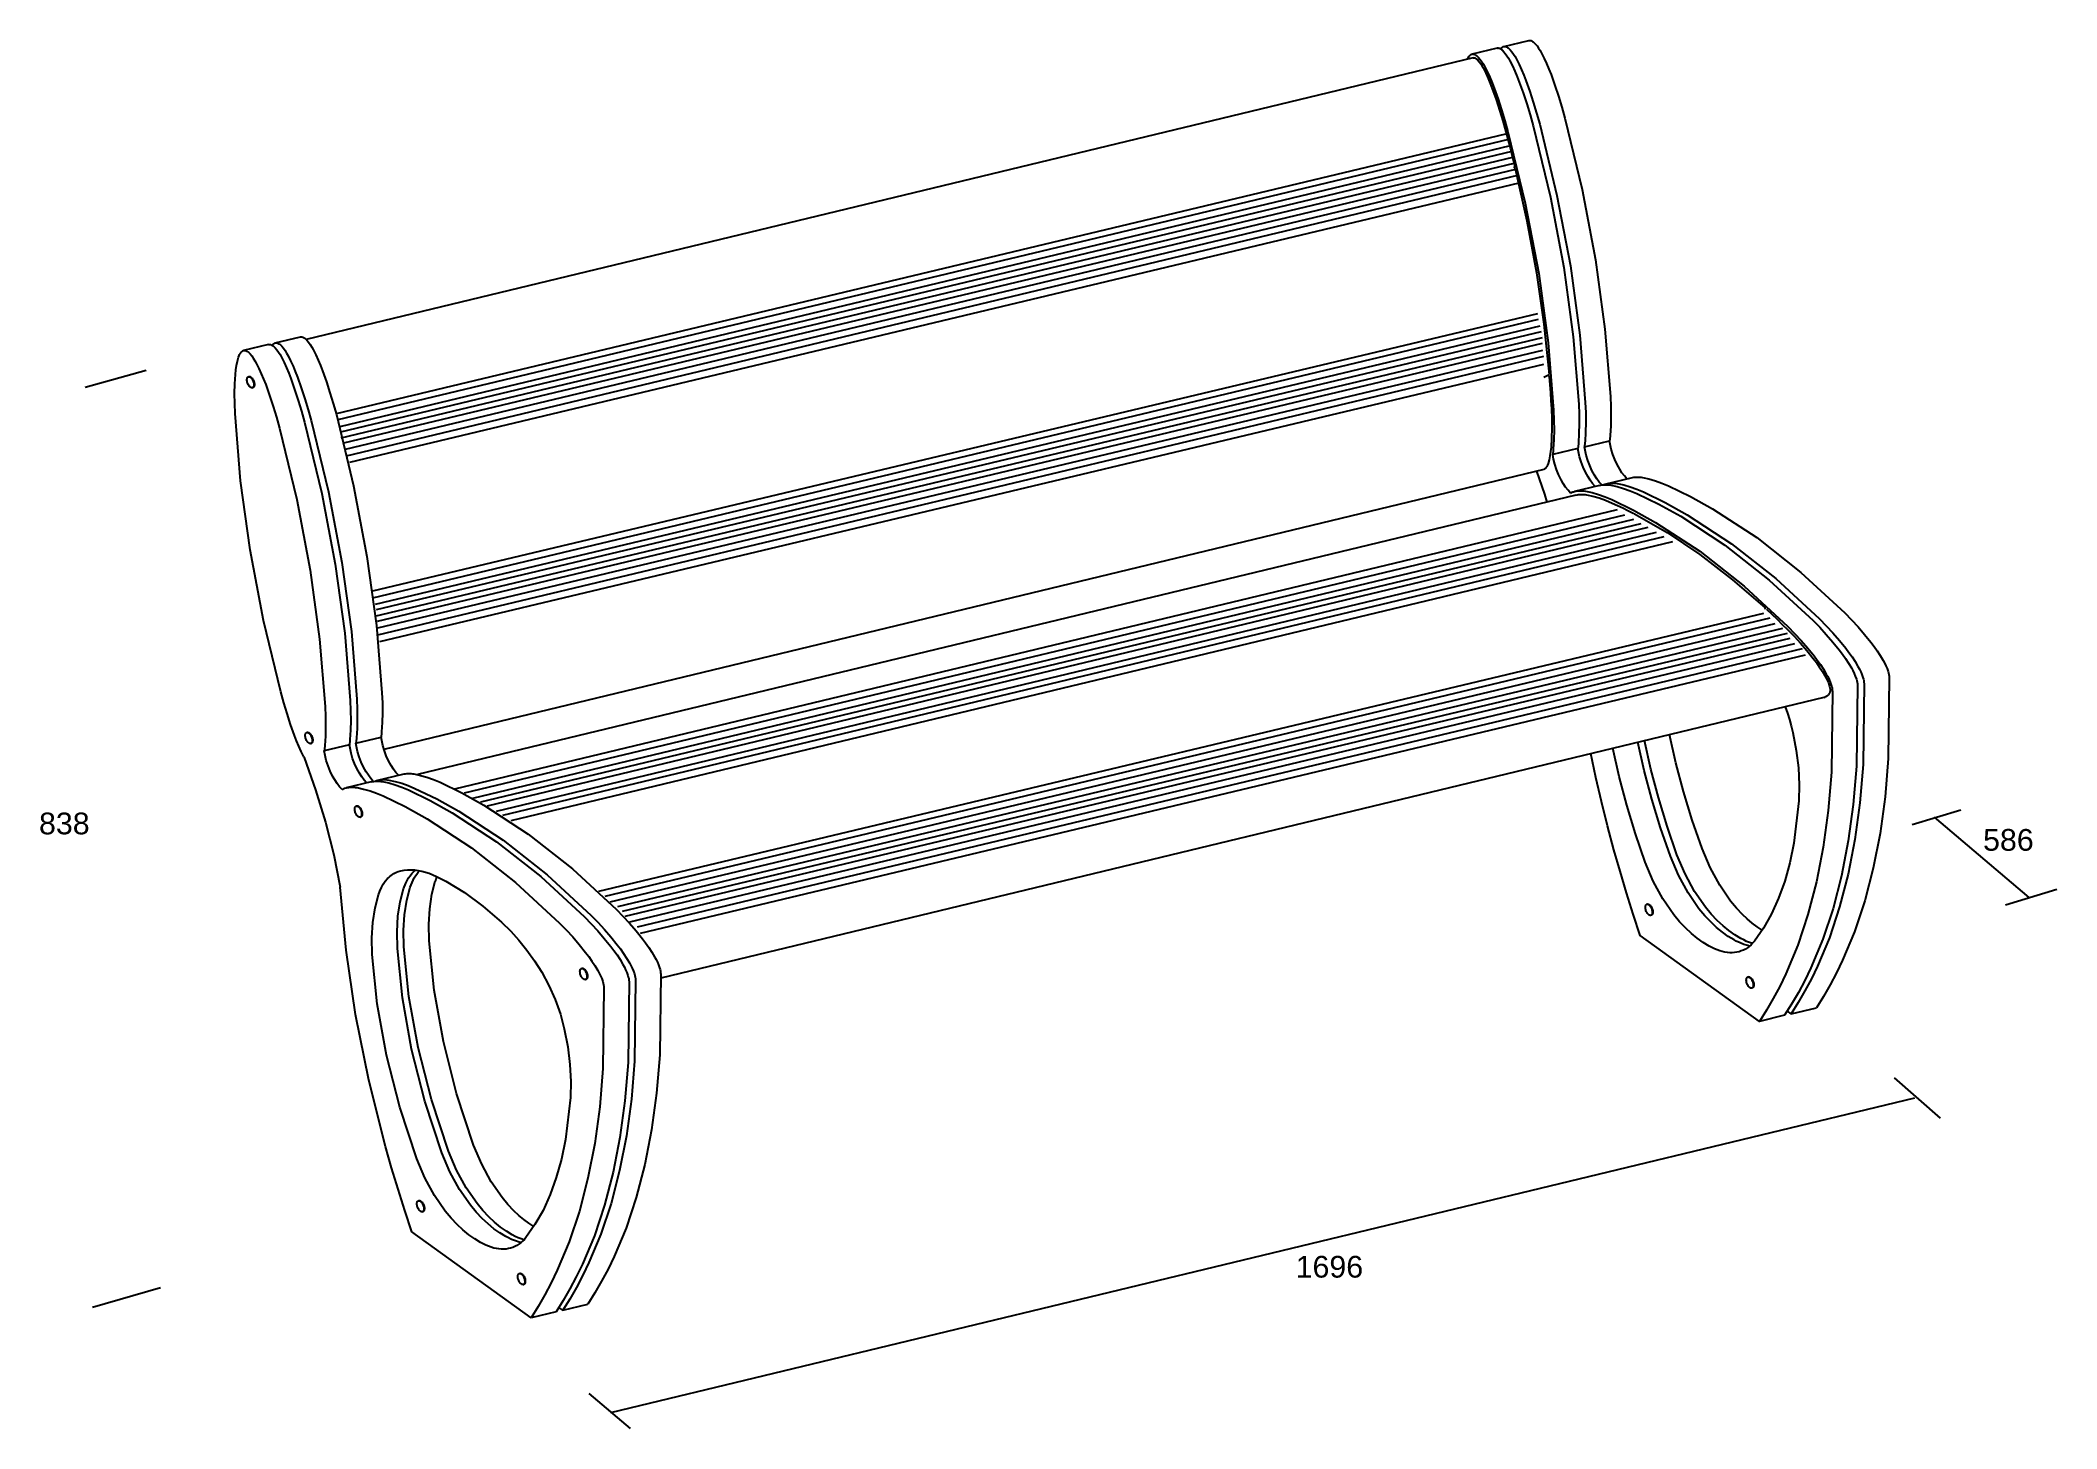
# Model space of a CAD drawing. Extents: x -56 to 236, y 85 to 286.
import ezdxf

# ---------------------------------------------------------------- set-up
doc = ezdxf.new("R2010")
doc.units = 0
doc.layers.add('LIVELLO_1', color=160, linetype='Continuous')
doc.styles.add('STD', font='txt')

msp = doc.modelspace()

# ---------------------------------------------------------------- texts
at = {"layer": 'LIVELLO_1', "color": 7, "char_height": 3.149801, "attachment_point": 1, "style": 'STD'}
for s, insert in [('\\fArial|b0|i0;\\H3.1498;\\C7;838', (-56.443066, 173.940066)), ('\\fArial|b0|i0;\\H3.1498;\\C7;586', (225.454283, 171.559332)), ('\\fArial|b0|i0;\\H3.1498;\\C7;1696', (125.772857, 109.685245))]:
    msp.add_mtext(s, dxfattribs=dict(at, insert=insert))

# ---------------------------------------------------------------- blocks, each defined once
blk = doc.blocks.new('AI9-BLK2')
at = {"layer": 'LIVELLO_1', "color": 7}
for p, q in [((-10.466028, 4.7625), (-3.410472, 6.879167)), ((-7.291028, 5.820833), (6.408739, -5.820833)), ((3.05735, -6.879167), (10.465683, -4.645022))]:
    blk.add_line(p, q, dxfattribs=at)
blk = doc.blocks.new('AI9-BLK1')
at = {"layer": 'LIVELLO_1', "color": 7}
for p, q in [((63.120006, 91.467716), (59.474406, 90.590767)), ((64.071197, 91.693025), (67.715074, 92.572558)), ((59.65734, 90.063667), (-109.577635, 49.230328)), ((64.308219, 78.99492), (-105.218212, 38.447696)), ((64.775374, 78.210816), (-104.967925, 37.586595)), ((65.029967, 77.299588), (-104.686978, 36.566674)), ((65.248386, 76.454334), (-104.62221, 35.809098)), ((65.361041, 75.593233), (-104.550724, 34.913717)), ((65.540186, 74.756074), (-104.17986, 34.184907)), ((65.794434, 73.876714), (-103.922683, 33.255076)), ((65.751714, 74.027609), (65.525716, 74.250162)), ((66.048682, 72.997009), (-103.771788, 32.293378)), ((66.268479, 71.879075), (-103.302738, 31.395241)), ((68.993205, 52.931394), (-99.978049, 12.733676)), ((69.068652, 52.139195), (-99.955484, 11.745622)), ((69.293962, 51.153725), (-99.577901, 10.802355)), ((69.496878, 50.316567), (-99.426834, 10.047363)), ((-115.01658, 48.493939), (-118.659252, 47.619402)), ((-114.064183, 48.724244), (-110.418928, 49.601193)), ((69.66741, 49.452882), (-99.653349, 9.080324)), ((69.622624, 48.620891), (-99.281106, 8.349275)), ((69.696693, 47.614234), (-99.238904, 7.368973)), ((69.823817, 46.737457), (-99.238904, 6.356976)), ((69.827951, 45.606088), (-98.944693, 5.371507)), ((69.909945, 43.77812), (70.651674, 44.141061)), ((-117.942672, 43.831175), (-117.863435, 43.849606)), ((-117.386461, 42.22042), (-117.306879, 42.238852)), ((69.895131, 30.396508), (-98.307522, -10.190506)), ((74.519482, 26.671671), (-93.45011, -13.859705)), ((77.979736, 28.073136), (74.334136, 27.19877)), ((78.931961, 28.303613), (82.574805, 29.175222)), ((80.536342, 24.515213), (-88.086785, -15.944849)), ((81.596053, 23.778652), (-86.674641, -16.561866)), ((82.86626, 23.142687), (-85.453182, -17.295844)), ((83.930105, 22.509651), (-84.310099, -17.852226)), ((84.969835, 21.990303), (-83.328419, -18.4484)), ((86.153914, 21.222047), (-82.050289, -19.208733)), ((87.28115, 20.604685), (-81.093758, -19.778207)), ((88.528963, 19.87622), (-79.895209, -20.551803)), ((101.733325, 9.520091), (-67.175917, -30.812676)), ((102.677626, 8.820909), (-66.253837, -31.519954)), ((102.032359, 10.092321), (101.975515, 10.301783)), ((103.371813, 8.012689), (-65.558445, -32.327829)), ((104.481822, 7.318675), (-64.451019, -33.022015)), ((105.176009, 6.62466), (-63.757004, -33.713446)), ((105.546701, 5.896023), (-63.383384, -34.442084)), ((106.242266, 5.087975), (-62.691953, -35.249959)), ((107.350898, 4.393789), (-61.581771, -35.944145)), ((107.769822, 3.469297), (-61.164742, -36.868809)), ((110.504883, -2.653326), (-58.151145, -43.349034)), ((110.504883, -2.653326), (110.653022, -2.616292)), ((-109.486168, -7.745178), (-109.408137, -7.72399)), ((-102.355682, -9.305634), (-98.710254, -8.431441)), ((-109.907503, -11.252802), (-109.854621, -11.356154)), ((-108.931335, -9.353348), (-108.851754, -9.334745)), ((-103.3067, -9.53611), (-106.950922, -10.410303)), ((-99.204453, -14.670508), (-95.556269, -13.796143)), ((-100.155471, -14.900985), (-103.799521, -15.775178)), ((-102.310723, -18.405853), (-102.23252, -18.390178)), ((-101.752962, -20.016608), (-101.676137, -19.998004)), ((84.915747, -32.624451), (84.835821, -32.643055)), ((85.471785, -34.235378), (85.392548, -34.253982)), ((-69.650357, -41.94998), (-69.570775, -41.928965)), ((-69.088634, -43.558151), (-69.009052, -43.539547)), ((99.55258, -43.174023), (99.471965, -43.195038)), ((100.111719, -44.784949), (100.032482, -44.803208)), ((105.757197, -48.51771), (105.209082, -48.120491)), ((-93.296459, -75.61752), (-93.217049, -75.596161)), ((-92.740076, -77.225347), (-92.662044, -77.203987)), ((-76.970323, -92.593573), (-94.270215, -80.126461)), ((-78.659281, -86.166747), (-78.5797, -86.147799)), ((-78.102726, -87.777674), (-78.023317, -87.758726)), ((-73.324896, -91.717141), (-76.970323, -92.593573)), ((-72.373705, -91.489075), (-72.922164, -91.094267))]:
    blk.add_line(p, q, dxfattribs=at)
for points in [[(63.120006, 91.467716), (63.162381, 91.473056), (63.201999, 91.481152), (63.245752, 91.481152), (63.290883, 91.478568), (63.337047, 91.473056), (63.379422, 91.462548), (63.428687, 91.451868), (63.476229, 91.436021), (63.525149, 91.414834), (63.571658, 91.391062), (63.668121, 91.335252), (63.767339, 91.269106), (63.866903, 91.186941), (63.959576, 91.094267), (64.056383, 90.990915)], [(63.641593, 91.354028), (63.698437, 91.422757), (63.753215, 91.483735), (63.811092, 91.544541), (63.878961, 91.60018), (63.898942, 91.613443), (63.918579, 91.629463), (63.939594, 91.64531), (63.965088, 91.65599), (63.990237, 91.669082), (64.01263, 91.677178), (64.036746, 91.687685), (64.061895, 91.693025), (64.088422, 91.700949), (64.113572, 91.703533), (64.141132, 91.706116), (64.170416, 91.7087), (64.197976, 91.7087), (64.222092, 91.7087), (64.25482, 91.706116), (64.281692, 91.703533), (64.340948, 91.690441), (64.400548, 91.674422), (64.459115, 91.65065), (64.518715, 91.621539), (64.580726, 91.592256), (64.641705, 91.550054), (64.704061, 91.507507), (64.827051, 91.40691), (64.919035, 91.319577), (65.008952, 91.218808)], [(64.056383, 90.990915), (64.301329, 90.686368), (64.541108, 90.355122), (64.764006, 89.997521), (64.971745, 89.621317)], [(65.008952, 91.218808), (65.25252, 90.916845), (65.489543, 90.580259), (65.712096, 90.225242), (65.922936, 89.846282)], [(67.715074, 92.572558), (67.757449, 92.577898), (67.798446, 92.583238), (67.84082, 92.585822), (67.887329, 92.583238), (67.93246, 92.577898), (67.980002, 92.567218), (68.026166, 92.553954), (68.072675, 92.540863), (68.120218, 92.522087), (68.169482, 92.495732), (68.265945, 92.440094), (68.362752, 92.371192), (68.460593, 92.29161), (68.557745, 92.198937), (68.654207, 92.095584)], [(68.654207, 92.095584), (68.90191, 91.791038), (69.133765, 91.457208), (69.359074, 91.102363), (69.568191, 90.723403)], [(69.568191, 90.723403), (69.94164, 89.970994), (70.293039, 89.205494), (70.621357, 88.421046), (70.928315, 87.629018)], [(58.826728, 89.865057), (58.920779, 90.055743), (59.026544, 90.225242), (59.086144, 90.302068), (59.147122, 90.37097), (59.21189, 90.434704), (59.27838, 90.49551)], [(59.27838, 90.49551), (59.298017, 90.511357), (59.323511, 90.524621), (59.34866, 90.540641), (59.369675, 90.551148), (59.392413, 90.564412), (59.417562, 90.575092), (59.441678, 90.580259), (59.466482, 90.588183), (59.494387, 90.596279), (59.520915, 90.601447), (59.546064, 90.60403), (59.572591, 90.606959), (59.59774, 90.606959), (59.629435, 90.60403), (59.65734, 90.601447), (59.683868, 90.598863), (59.743468, 90.588183), (59.802724, 90.569579), (59.862324, 90.548564), (59.92089, 90.516697), (59.982902, 90.487586), (60.045603, 90.447795), (60.106236, 90.405421), (60.230949, 90.302068), (60.322244, 90.211978), (60.411127, 90.114138)], [(59.65734, 90.063667), (59.683868, 90.071591), (59.716941, 90.074175), (59.745879, 90.074175), (59.777919, 90.074175), (59.809614, 90.069007), (59.842687, 90.061083), (59.874382, 90.055743), (59.906076, 90.042308), (59.943283, 90.026632), (59.9736, 90.013369), (60.045603, 89.973578), (60.111404, 89.925863), (60.183062, 89.870225), (60.250586, 89.801323), (60.317076, 89.729837)], [(60.317076, 89.729837), (60.531706, 89.46491), (60.736689, 89.171043), (60.934093, 88.860984), (61.115649, 88.532322)], [(60.411127, 90.114138), (60.657452, 89.809247), (60.893096, 89.478173), (61.118405, 89.120572), (61.327867, 88.741612)], [(61.115649, 88.532322), (61.47325, 87.81178), (61.812248, 87.075219), (62.129197, 86.325566), (62.417896, 85.565234)], [(61.327867, 88.741612), (61.700971, 87.994543), (62.052371, 87.223703), (62.383445, 86.442183), (62.689369, 85.647399)], [(64.971745, 89.621317), (65.346571, 88.868736), (65.700038, 88.100479), (66.026289, 87.316376), (66.333247, 86.521592)], [(65.922936, 89.846282), (66.298796, 89.096629), (66.650195, 88.328373), (66.978513, 87.546853), (67.284437, 86.752069)], [(62.417896, 85.565234), (62.96601, 84.015457), (63.480018, 82.460341), (63.955786, 80.899885), (64.392624, 79.336846)], [(62.689369, 85.647399), (63.242996, 84.076263), (63.762172, 82.497376), (64.247241, 80.915733), (64.689247, 79.326166)], [(66.333247, 86.521592), (66.889629, 84.953385), (67.410183, 83.374153), (67.890085, 81.789926), (68.337603, 80.203115)], [(67.284437, 86.752069), (67.84082, 85.178349), (68.360341, 83.60463), (68.84231, 82.017819), (69.287416, 80.430836)], [(70.928315, 87.629018), (71.483664, 86.058055), (72.00284, 84.478995), (72.487565, 82.892012), (72.929915, 81.307785)], [(64.392624, 79.336846), (64.721286, 78.08886), (65.045814, 76.841046), (65.361041, 75.593233), (65.665932, 74.348175)], [(64.689247, 79.326166), (67.193142, 68.99932), (69.139277, 58.773071), (70.515248, 48.73768), (71.306242, 38.977552)], [(68.337603, 80.203115), (70.83702, 69.873513), (72.781776, 59.649847), (74.157747, 49.611873), (74.948741, 39.854329)], [(69.287416, 80.430836), (71.788211, 70.101406), (73.732967, 59.875157), (75.107905, 49.839766), (75.90131, 40.084978)], [(72.929915, 81.307785), (75.431055, 70.978183), (77.379945, 60.751933), (78.753505, 50.719126), (79.54381, 40.959343)], [(65.665932, 74.348175), (65.668688, 74.337668), (65.668688, 74.326988), (65.668688, 74.319064), (65.668688, 74.308384), (65.668688, 74.300288), (65.665932, 74.300288), (65.665932, 74.292537), (65.66352, 74.292537), (65.66352, 74.289953), (65.660419, 74.287197), (65.660419, 74.284613), (65.657663, 74.284613), (65.657663, 74.282029), (65.653874, 74.282029), (65.653874, 74.279273), (65.651462, 74.279273), (65.648706, 74.279273)], [(65.751714, 74.027609), (67.444634, 66.416187), (68.827496, 58.876251), (69.896853, 51.43984), (70.651674, 44.141061)], [(-119.401153, 46.636688), (-119.296422, 46.912124), (-119.2382, 47.036836), (-119.170676, 47.150696), (-119.101774, 47.259217), (-119.024948, 47.354474), (-118.941405, 47.444735), (-118.854072, 47.521561)], [(-118.854072, 47.521561), (-118.832884, 47.539992), (-118.807735, 47.553428), (-118.787926, 47.56652), (-118.765533, 47.579783), (-118.742795, 47.593047), (-118.71644, 47.603554), (-118.691119, 47.61165), (-118.667348, 47.616818), (-118.642026, 47.62233), (-118.614293, 47.627498), (-118.590522, 47.630082), (-118.560033, 47.630082), (-118.533506, 47.630082), (-118.503189, 47.630082), (-118.479245, 47.630082), (-118.448928, 47.624914), (-118.390362, 47.614234), (-118.330934, 47.595631), (-118.273918, 47.574443), (-118.211561, 47.547916), (-118.150755, 47.510881), (-118.088399, 47.473846), (-118.026215, 47.431472), (-117.903053, 47.328119), (-117.811758, 47.240613), (-117.720119, 47.142601)], [(-117.720119, 47.142601), (-117.472588, 46.837882), (-117.240561, 46.506636), (-117.01818, 46.149035), (-116.807513, 45.773003)], [(-115.01658, 48.493939), (-114.974377, 48.504274), (-114.931831, 48.507203), (-114.886872, 48.507203), (-114.843119, 48.504274), (-114.798161, 48.501691), (-114.751652, 48.491011), (-114.703937, 48.47792), (-114.657773, 48.462072), (-114.609886, 48.440885), (-114.560966, 48.422281), (-114.464331, 48.363887), (-114.36873, 48.294985), (-114.266927, 48.215575), (-114.17012, 48.122902), (-114.076069, 48.016966)], [(-114.489308, 48.38249), (-114.437632, 48.448636), (-114.378204, 48.514954), (-114.321187, 48.570593), (-114.257625, 48.623647)], [(-114.257625, 48.623647), (-114.237816, 48.642078), (-114.215251, 48.658098), (-114.192858, 48.671362), (-114.167536, 48.684625), (-114.143765, 48.697717), (-114.121027, 48.708396), (-114.098634, 48.713736), (-114.069351, 48.721488), (-114.044374, 48.727), (-114.017847, 48.729584), (-113.992697, 48.734751), (-113.964964, 48.734751), (-113.935681, 48.73768), (-113.910704, 48.734751), (-113.878837, 48.732168), (-113.853516, 48.729584), (-113.795294, 48.71632), (-113.735693, 48.7003), (-113.673337, 48.676529), (-113.613909, 48.650174), (-113.555687, 48.615723), (-113.493331, 48.578516), (-113.431147, 48.536142), (-113.307985, 48.432789), (-113.213761, 48.345283), (-113.12505, 48.247443)], [(-114.076069, 48.016966), (-113.829744, 47.715003), (-113.596684, 47.381173), (-113.370169, 47.0234), (-113.162085, 46.647196)], [(-113.12505, 48.247443), (-112.879932, 47.942896), (-112.640153, 47.61165), (-112.4176, 47.254049), (-112.211066, 46.875089)], [(-112.211066, 46.875089), (-111.837618, 46.12268), (-111.486563, 45.357008), (-111.155317, 44.572904), (-110.849392, 43.77812)], [(-110.418928, 49.601193), (-110.378965, 49.606361), (-110.336762, 49.611873), (-110.292837, 49.611873), (-110.247879, 49.609289), (-110.201542, 49.603777), (-110.156584, 49.595853), (-110.110075, 49.582589), (-110.06236, 49.566742), (-110.01344, 49.545555), (-109.965725, 49.524367), (-109.870468, 49.468729), (-109.768494, 49.399827), (-109.671859, 49.320245), (-109.576257, 49.224988), (-109.482378, 49.121636)], [(-109.482378, 49.121636), (-109.234676, 48.817089), (-108.997309, 48.485843), (-108.774928, 48.128242), (-108.566844, 47.752038)], [(-108.566844, 47.752038), (-108.192018, 46.999457), (-107.840963, 46.2312), (-107.509717, 45.449853), (-107.20517, 44.654897)], [(-119.887428, 38.508502), (-119.941688, 39.965778), (-119.954952, 41.391014), (-119.921879, 42.787311), (-119.846259, 44.146229)], [(-119.846259, 44.146229), (-119.778735, 44.816472), (-119.684684, 45.457604), (-119.553598, 46.064458), (-119.401153, 46.636688)], [(-117.863435, 43.849606), (-117.846209, 43.854946), (-117.828984, 43.85753), (-117.811758, 43.85753), (-117.794533, 43.85753), (-117.777307, 43.854946), (-117.760082, 43.852362), (-117.742856, 43.847022), (-117.720119, 43.841682), (-117.703065, 43.833759), (-117.683084, 43.828246), (-117.643293, 43.807231), (-117.603674, 43.78346), (-117.564056, 43.756761), (-117.524093, 43.72231), (-117.48568, 43.685275), (-117.41161, 43.600698), (-117.340125, 43.499929), (-117.272428, 43.388652), (-117.215584, 43.269452), (-117.166492, 43.147496), (-117.129457, 43.020372), (-117.101724, 42.890664), (-117.084498, 42.771291), (-117.080364, 42.652091), (-117.09225, 42.548738), (-117.101724, 42.498612), (-117.114815, 42.450725), (-117.129457, 42.411106), (-117.146682, 42.376655), (-117.166492, 42.339448), (-117.178377, 42.326357), (-117.188885, 42.312921), (-117.203526, 42.299658), (-117.215584, 42.286394), (-117.230054, 42.275886), (-117.24349, 42.265207), (-117.260715, 42.257455), (-117.275012, 42.251943), (-117.289654, 42.246775), (-117.306879, 42.238852)], [(-116.807513, 45.773003), (-116.432686, 45.01801), (-116.081631, 44.252165), (-115.752969, 43.468062), (-115.445839, 42.676034)], [(-113.162085, 46.647196), (-112.788464, 45.894787), (-112.434825, 45.126531), (-112.106508, 44.345011), (-111.800239, 43.552811)], [(-107.20517, 44.654897), (-106.646204, 43.083934), (-106.129612, 41.504874), (-105.648676, 39.920647), (-105.200986, 38.333836)], [(70.592074, 43.942279), (70.592074, 43.942279), (70.59483, 43.942279), (70.598964, 43.942279), (70.601375, 43.942279), (70.604131, 43.942279), (70.609299, 43.942279), (70.612055, 43.942279), (70.614467, 43.939695), (70.616189, 43.939695), (70.618601, 43.937111), (70.626525, 43.931599), (70.631692, 43.926432), (70.634448, 43.921264), (70.641338, 43.918336), (70.64375, 43.910584), (70.651674, 43.897148), (70.658564, 43.881473), (70.663732, 43.868209), (70.666143, 43.854946), (70.666143, 43.844266)], [(-117.942672, 43.831175), (-117.925446, 43.833759), (-117.908221, 43.838926), (-117.890995, 43.838926), (-117.87377, 43.838926), (-117.855339, 43.833759), (-117.838113, 43.831175), (-117.820888, 43.828246), (-117.801078, 43.820495), (-117.783853, 43.817911), (-117.762665, 43.807231), (-117.725631, 43.788628), (-117.683084, 43.764857), (-117.643293, 43.738502), (-117.603674, 43.701122), (-117.564056, 43.666671), (-117.487058, 43.582094), (-117.418156, 43.481325), (-117.35201, 43.370221), (-117.295166, 43.250848), (-117.246073, 43.126308), (-117.209039, 42.999184), (-117.181133, 42.87206), (-117.163908, 42.750276), (-117.161152, 42.636243), (-117.171659, 42.527551), (-117.181133, 42.479836), (-117.191813, 42.434878), (-117.209039, 42.395259), (-117.226264, 42.355296), (-117.246073, 42.320845), (-117.257787, 42.30517), (-117.267261, 42.291906), (-117.280524, 42.27847), (-117.295166, 42.265207), (-117.309463, 42.257455), (-117.321521, 42.246775), (-117.340125, 42.238852), (-117.354594, 42.233684), (-117.369236, 42.225588), (-117.386461, 42.22042), (-117.40093, 42.22042), (-117.418156, 42.21508), (-117.435381, 42.21508), (-117.452607, 42.21508), (-117.469832, 42.22042), (-117.492398, 42.22042), (-117.509623, 42.225588), (-117.526849, 42.230756), (-117.54683, 42.238852), (-117.564056, 42.246775), (-117.606258, 42.265207), (-117.643293, 42.289322), (-117.68584, 42.315677), (-117.725631, 42.350128), (-117.762665, 42.387163), (-117.838113, 42.471912), (-117.912183, 42.572681), (-117.977123, 42.681374), (-118.034139, 42.800402), (-118.080476, 42.927698), (-118.12285, 43.052239), (-118.150755, 43.179363), (-118.165397, 43.303903), (-118.167981, 43.415007), (-118.157301, 43.526284), (-118.150755, 43.573998), (-118.137492, 43.619129), (-118.120266, 43.661504), (-118.103041, 43.698539), (-118.080476, 43.73299), (-118.071174, 43.746253), (-118.05946, 43.762273), (-118.046025, 43.775364), (-118.034139, 43.786044), (-118.019497, 43.793968), (-118.006406, 43.804475), (-117.991764, 43.812571), (-117.977123, 43.820495), (-117.959897, 43.828246), (-117.942672, 43.831175)], [(-115.445839, 42.676034), (-114.889456, 41.104898), (-114.371658, 39.523427), (-113.886589, 37.941612), (-113.444238, 36.354801)], [(-111.800239, 43.552811), (-111.246612, 41.979264), (-110.724852, 40.400204), (-110.242711, 38.815977), (-109.797605, 37.231578)], [(-110.849392, 43.77812), (-110.294387, 42.209568), (-109.773661, 40.628097), (-109.29152, 39.04387), (-108.84917, 37.459471)], [(70.666143, 43.844266), (70.757783, 42.670694), (70.838398, 41.50229), (70.912812, 40.339398), (70.97758, 39.178918)], [(79.54381, 40.959343), (79.601343, 39.504824), (79.614434, 38.076832), (79.579983, 36.683291), (79.503158, 35.321617)], [(-113.273534, -1.837356), (-115.771745, 8.492247), (-117.717535, 18.715912), (-119.09385, 28.751303), (-119.887428, 38.508502)], [(-105.200986, 38.333836), (-102.701397, 28.004234), (-100.756985, 17.780741), (-99.379291, 7.745178), (-98.58847, -2.012194)], [(70.97758, 39.178918), (71.029256, 37.745586), (71.041314, 36.338953), (71.009275, 34.9666), (70.932449, 33.626113)], [(71.306242, 38.977552), (71.360674, 37.523205), (71.37101, 36.097969), (71.337592, 34.701672), (71.261111, 33.342582)], [(74.948741, 39.854329), (75.005585, 38.399982), (75.013854, 36.974746), (74.982159, 35.575865), (74.905333, 34.219358)], [(75.90131, 40.084978), (75.955743, 38.625291), (75.965044, 37.200055), (75.93335, 35.806342), (75.858936, 34.444668)], [(-113.444238, 36.354801), (-110.944649, 26.022615), (-108.994725, 15.79895), (-107.621166, 5.763559), (-106.828966, -3.993813)], [(-109.797605, 37.231578), (-107.296465, 26.899564), (-105.352053, 16.673142), (-103.97436, 6.640508), (-103.183538, -3.116864)], [(-108.84917, 37.459471), (-106.345619, 27.127285), (-104.399657, 16.903619), (-103.026097, 6.870985), (-102.23252, -2.891727)], [(79.503158, 35.321617), (79.485932, 35.122835), (79.466984, 34.926809), (79.448725, 34.730783), (79.426332, 34.540097)], [(70.932449, 33.626113), (70.874571, 32.982225), (70.780176, 32.370203), (70.658564, 31.784709), (70.507669, 31.239006)], [(74.905333, 34.219358), (74.893275, 34.020749), (74.87605, 33.821967), (74.853657, 33.628697), (74.825407, 33.437838), (71.182907, 32.561062)], [(71.261111, 33.342582), (71.246297, 33.141043), (71.22666, 32.945017), (71.206679, 32.754504), (71.182907, 32.561062)], [(73.775342, 26.941939), (73.404305, 27.360345), (73.041536, 27.834735), (72.704951, 28.345987), (72.388346, 28.89703), (72.030745, 29.62808), (71.723443, 30.391168), (71.477119, 31.16752), (71.303141, 31.869631), (71.182907, 32.561062)], [(77.328269, 27.916901), (76.966534, 28.338064), (76.620302, 28.806941), (76.29474, 29.315609), (75.916124, 29.999116), (75.584706, 30.722414), (75.298419, 31.469483), (75.070698, 32.232399), (74.825407, 33.437838)], [(75.858936, 34.444668), (75.84171, 34.248642), (75.824485, 34.04986), (75.804848, 33.856418), (75.77832, 33.663148), (79.426332, 34.540097)], [(78.288417, 28.133942), (77.92806, 28.555277), (77.579761, 29.024154), (77.251099, 29.532823), (76.872483, 30.216502), (76.537275, 30.942383), (76.252365, 31.692036), (76.021889, 32.455125), (75.77832, 33.663148)], [(81.924371, 29.018987), (81.564014, 29.442733), (81.218471, 29.911611), (80.888775, 30.420279), (80.513604, 31.103958), (80.179774, 31.827084), (79.895209, 32.574325), (79.666111, 33.334658), (79.426332, 34.540097)], [(68.822328, 30.13692), (69.217136, 29.024154), (69.598508, 27.906221), (69.969889, 26.785531), (70.32749, 25.665014)], [(70.032935, 30.46541), (70.013298, 30.452146), (70.00124, 30.441467), (69.984014, 30.430959), (69.969889, 30.423035), (69.952664, 30.412528), (69.933716, 30.407016), (69.915112, 30.404432), (69.895131, 30.396508)], [(70.507669, 31.239006), (70.421541, 30.998022), (70.367109, 30.889329), (70.310265, 30.788732), (70.247564, 30.695715), (70.178662, 30.608554), (70.107349, 30.53414), (70.032935, 30.46541)], [(82.574805, 29.175222), (82.768075, 29.217596), (82.960311, 29.246707), (83.160471, 29.267895), (83.358908, 29.275991), (83.56148, 29.273235), (83.770942, 29.262727), (83.979026, 29.244124), (84.189521, 29.207089)], [(73.775342, 26.941939), (73.869048, 27.013424), (73.918313, 27.042708), (73.971368, 27.071646), (74.020288, 27.09559), (74.071965, 27.119361), (74.126397, 27.140548), (74.178073, 27.156396)], [(74.178073, 27.156396), (74.346194, 27.201354), (74.511903, 27.235805), (74.687603, 27.262505), (74.859858, 27.280936), (75.033835, 27.2942), (75.214014, 27.296956), (75.441734, 27.28886), (75.669455, 27.267672), (75.947819, 27.228054)], [(74.519482, 26.671671), (74.699661, 26.711462), (74.888108, 26.737817), (75.07621, 26.756592), (75.270858, 26.7671), (75.464128, 26.764344), (75.664288, 26.753664), (75.861692, 26.732649), (76.064263, 26.700782)], [(75.947819, 27.228054), (76.87765, 27.032028), (77.819539, 26.7671), (78.773142, 26.42793), (79.735012, 26.025199)], [(76.064263, 26.700782), (76.981003, 26.50734), (77.908078, 26.244996), (78.847211, 25.913922), (79.794268, 25.516703)], [(77.979736, 28.073136), (78.17025, 28.112927), (78.364898, 28.141865), (78.564025, 28.163225), (78.766596, 28.173733), (78.966412, 28.171149), (79.172084, 28.160641), (79.383613, 28.139282), (79.597209, 28.105003)], [(78.538875, 28.160641), (78.598475, 28.192508), (78.656353, 28.216279), (78.713542, 28.240051), (78.775898, 28.258482), (78.941262, 28.306196), (79.109383, 28.338064), (79.280604, 28.369758), (79.452515, 28.388534), (79.63166, 28.396286), (79.809082, 28.401626), (80.034047, 28.396286), (80.263146, 28.372342), (80.545643, 28.332724)], [(79.597209, 28.105003), (80.520494, 27.906221), (81.462383, 27.641293), (82.417364, 27.304707), (83.380268, 26.899564)], [(80.545643, 28.332724), (81.472719, 28.136698), (82.414608, 27.87177), (83.36821, 27.5326), (84.332492, 27.130041)], [(83.380268, 26.899564), (86.551478, 25.360295), (89.739914, 23.593134), (96.157783, 19.394079), (102.571517, 14.341846), (108.933919, 8.484151)], [(84.189521, 29.207089), (85.118319, 29.013647), (86.060208, 28.746135), (87.011399, 28.409549), (87.978092, 28.00699)], [(84.332492, 27.130041), (87.500947, 25.588016), (90.692139, 23.818443), (97.108974, 19.621972), (103.525464, 14.572323), (109.88511, 8.712044)], [(87.978092, 28.00699), (91.146547, 26.464965), (94.337739, 24.69522), (100.751817, 20.498749), (107.168308, 15.4491), (113.530366, 9.586409)], [(79.735012, 26.025199), (82.903122, 24.483346), (86.09707, 22.713601), (92.513561, 18.517302), (98.927639, 13.467653), (105.287286, 7.607374)], [(79.794268, 25.516703), (80.557701, 25.164269), (81.32458, 24.801156), (82.08629, 24.422368), (82.85179, 24.030144)], [(82.85179, 24.030144), (82.854202, 24.030144), (82.857303, 24.02756), (82.863504, 24.024976), (82.86626, 24.022392), (82.871427, 24.017053), (82.874528, 24.011885), (82.880729, 24.006373), (82.886241, 23.990525), (82.896921, 23.977434), (82.897955, 23.961414), (82.903122, 23.948151), (82.903122, 23.934887), (82.903122, 23.924379), (82.903122, 23.921623), (82.903122, 23.916456), (82.900711, 23.908532)], [(83.04885, 23.942983), (87.770353, 21.24065), (92.513561, 18.056004), (97.254701, 14.402652), (101.975515, 10.301783)], [(102.172919, 10.108341), (102.939798, 9.393139), (103.702886, 8.667085), (104.467353, 7.930524), (105.231475, 7.186039)], [(113.530366, 9.586409), (114.492236, 8.600939), (115.447217, 7.562243), (116.387728, 6.470837), (117.317559, 5.331716)], [(105.231475, 7.186039), (106.177498, 6.214005), (107.116631, 5.188572), (108.043707, 4.115597), (108.95769, 2.992324)], [(105.287286, 7.607374), (106.251568, 6.62466), (107.20517, 5.58338), (108.147059, 4.491802), (109.076891, 3.352681)], [(108.933919, 8.484151), (109.897168, 7.498853), (110.851804, 6.457573), (111.793693, 5.368751), (112.719735, 4.22963)], [(109.88511, 8.712044), (110.849392, 7.726574), (111.802995, 6.68805), (112.742128, 5.596644), (113.671959, 4.454767)], [(108.95769, 2.992324), (109.405208, 2.40683), (109.835845, 1.792225), (110.253046, 1.148509), (110.653022, 0.475509)], [(109.076891, 3.352681), (109.541979, 2.740832), (109.989497, 2.099527), (110.427024, 1.426528), (110.844225, 0.72993)], [(112.719735, 4.22963), (113.184478, 3.617609), (113.637508, 2.976476), (114.069523, 2.303477), (114.48948, 1.606879)], [(113.671959, 4.454767), (114.134635, 3.845502), (114.586287, 3.204369), (115.019336, 2.528786), (115.441705, 1.831843)], [(117.317559, 5.331716), (117.777479, 4.719695), (118.230165, 4.078562), (118.664936, 3.408319), (119.084549, 2.708965)], [(110.653022, 0.475509), (110.837335, 0.144436), (111.000288, -0.20283), (111.148427, -0.560431), (111.280029, -0.923199)], [(110.844225, 0.72993), (111.051964, 0.348385), (111.240411, -0.049006), (111.408531, -0.457078), (111.557704, -0.875485)], [(119.966838, 0.215921), (119.826622, -11.517729), (119.361534, -17.062783), (118.639442, -22.369263), (117.656901, -27.410988), (116.420801, -32.16901), (114.936998, -36.619729), (113.212728, -40.750054)], [(114.48948, 1.606879), (114.694808, 1.225334), (114.885322, 0.825359), (115.056543, 0.420043), (115.204682, 0.001292)], [(115.204682, 0.001292), (115.271172, -0.226601), (115.318715, -0.454494), (115.355577, -0.674291), (115.370391, -0.886165)], [(115.441705, 1.831843), (115.647032, 1.453055), (115.836513, 1.055836), (116.007734, 0.645008), (116.155873, 0.229185)], [(116.155873, 0.229185), (116.220641, 0.001292), (116.275073, -0.224017), (116.306768, -0.443814), (116.321582, -0.660855)], [(119.084549, 2.708965), (119.292632, 2.32742), (119.48039, 1.932612), (119.651611, 1.521957), (119.801473, 1.103378)], [(119.801473, 1.103378), (119.866241, 0.878069), (119.917917, 0.65052), (119.949612, 0.430379), (119.966838, 0.215921)], [(-111.26935, -8.158417), (-111.826938, -6.587453), (-112.346114, -5.008566), (-112.825671, -3.424167), (-113.273534, -1.837356)], [(-102.23252, -2.891727), (-102.180843, -4.346074), (-102.167579, -5.771482), (-102.199447, -7.165023), (-102.276272, -8.524114)], [(-98.58847, -2.012194), (-98.531453, -3.469297), (-98.522152, -4.897117), (-98.556603, -6.29083), (-98.630844, -7.649921)], [(111.726169, -1.762941), (111.585954, -13.494008), (111.120866, -19.044574), (110.396362, -24.348298), (109.416233, -29.392607), (108.182888, -34.147873), (106.69633, -38.598591), (104.972059, -42.728916)], [(115.370391, -0.886165), (115.228798, -12.619815), (114.766121, -18.167453), (114.040584, -23.473933), (113.061833, -28.515486), (111.825732, -33.271096), (110.339174, -37.724571), (108.61697, -41.85214)], [(116.321582, -0.660855), (116.181022, -12.389339), (115.715934, -17.936976), (114.991431, -23.24604), (114.012335, -28.287765), (112.776579, -33.040619), (111.294499, -37.494094), (109.56575, -41.624419)], [(111.280029, -2.112791), (111.229386, -2.18686), (111.17771, -2.255762), (111.120866, -2.32208), (111.064022, -2.380303), (111.000288, -2.433357), (110.93552, -2.478488), (110.869029, -2.523446), (110.80185, -2.557897), (110.72778, -2.589592), (110.653022, -2.616292)], [(111.280029, -0.923199), (111.32895, -1.09821), (111.368568, -1.273049), (111.38855, -1.442548), (111.397852, -1.604295), (111.38855, -1.75519), (111.368568, -1.89041), (111.351343, -1.9538), (111.32895, -2.009438), (111.306212, -2.062665), (111.280029, -2.112791)], [(111.557704, -0.875485), (111.628328, -1.103378), (111.674493, -1.328687), (111.706532, -1.55124), (111.726169, -1.762941)], [(-106.828966, -3.993813), (-106.774706, -5.450916), (-106.762648, -6.876324), (-106.794515, -8.272449), (-106.868757, -9.628784)], [(-103.183538, -3.116864), (-103.129278, -4.576551), (-103.119976, -6.001959), (-103.149087, -7.3955), (-103.226085, -8.754591)], [(104.872841, -4.004493), (105.203914, -4.931568), (105.500537, -5.864155), (105.762364, -6.799499), (105.988018, -7.731914)], [(-109.907503, -11.252802), (-110.28233, -10.503149), (-110.636141, -9.73472), (-110.964459, -8.9532), (-111.26935, -8.158417)], [(-109.486168, -7.745178), (-109.474282, -7.74001), (-109.457057, -7.737082), (-109.439832, -7.737082), (-109.420022, -7.737082), (-109.402797, -7.74001), (-109.382987, -7.742594), (-109.365762, -7.747761), (-109.348537, -7.750517), (-109.325971, -7.761025), (-109.306162, -7.766365), (-109.269127, -7.787552), (-109.229164, -7.811496), (-109.189545, -7.837851), (-109.151133, -7.869718), (-109.114098, -7.906753), (-109.037272, -7.994258), (-108.962858, -8.092271), (-108.89809, -8.203547), (-108.83849, -8.322748), (-108.78957, -8.447288), (-108.749607, -8.574412), (-108.725836, -8.701536), (-108.709988, -8.823492), (-108.70861, -8.939937), (-108.715156, -9.045873), (-108.725836, -9.093588), (-108.737893, -9.141475), (-108.749607, -9.183677), (-108.772344, -9.220884), (-108.792154, -9.252579), (-108.804211, -9.268599), (-108.817303, -9.281862), (-108.826605, -9.29771), (-108.83849, -9.305634), (-108.854338, -9.316313), (-108.868979, -9.326821), (-108.883621, -9.334745), (-108.89809, -9.342668), (-108.915316, -9.348008), (-108.931335, -9.353348), (-108.948561, -9.355932), (-108.965786, -9.358516), (-108.980084, -9.358516), (-109.002821, -9.358516), (-109.020047, -9.358516), (-109.037272, -9.353348), (-109.054498, -9.353348), (-109.074307, -9.342668), (-109.091532, -9.340084), (-109.114098, -9.332161), (-109.151133, -9.31373), (-109.192129, -9.28703), (-109.229164, -9.257919), (-109.271711, -9.226224), (-109.308746, -9.186433), (-109.385571, -9.101684), (-109.457057, -9.003671), (-109.519413, -8.892394), (-109.577635, -8.773194), (-109.63069, -8.648654), (-109.667725, -8.52153), (-109.694252, -8.394406), (-109.711477, -8.272449), (-109.714061, -8.155833), (-109.702176, -8.049896), (-109.694252, -7.999426), (-109.682366, -7.957223), (-109.667725, -7.917432), (-109.649121, -7.877641), (-109.63069, -7.843363), (-109.617254, -7.827343), (-109.605541, -7.814079), (-109.590899, -7.800816), (-109.577635, -7.787552), (-109.562994, -7.779628), (-109.55128, -7.768949), (-109.536639, -7.761025), (-109.519413, -7.753274), (-109.50615, -7.750517), (-109.486168, -7.745178)], [(-109.408137, -7.72399), (-109.392289, -7.72399), (-109.375064, -7.721406), (-109.357838, -7.718823), (-109.340613, -7.718823), (-109.323387, -7.721406), (-109.303578, -7.72399), (-109.286353, -7.726574), (-109.269127, -7.731914), (-109.246389, -7.74001), (-109.22658, -7.747761), (-109.189545, -7.766365), (-109.151133, -7.790136), (-109.108758, -7.819419), (-109.071723, -7.851114), (-109.03176, -7.888321), (-108.955107, -7.973071), (-108.883621, -8.07384), (-108.818509, -8.18236), (-108.760286, -8.304317), (-108.709988, -8.428857), (-108.672953, -8.553225), (-108.646426, -8.680521), (-108.631957, -8.804889), (-108.629201, -8.921505), (-108.635746, -9.027442), (-108.646426, -9.075157), (-108.655728, -9.122871), (-108.672953, -9.16249), (-108.692763, -9.199697), (-108.712572, -9.234148), (-108.725836, -9.249995), (-108.737893, -9.263259), (-108.747023, -9.27635), (-108.760286, -9.28703), (-108.774928, -9.300294), (-108.78957, -9.310801), (-108.804211, -9.316313), (-108.818509, -9.324065), (-108.834528, -9.329405), (-108.851754, -9.334745)], [(-103.226085, -8.754591), (-103.240554, -8.9532), (-103.260536, -9.149226), (-103.282929, -9.342668), (-103.3067, -9.53611)], [(-102.276272, -8.524114), (-102.290742, -8.725307), (-102.310723, -8.921505), (-102.333116, -9.114775), (-102.355682, -9.305634)], [(-98.630844, -7.649921), (-98.64807, -7.84853), (-98.665123, -8.04714), (-98.685105, -8.237998), (-98.710254, -8.431441)], [(-96.210665, -13.952378), (-96.572228, -13.528459), (-96.920699, -13.059754), (-97.243849, -12.55367), (-97.62281, -11.870163), (-97.953883, -11.146865), (-98.237415, -10.399796), (-98.467891, -9.636879), (-98.710254, -8.431441)], [(92.839467, -24.581359), (91.409063, -20.464298), (90.143679, -16.315714), (89.045728, -12.164202), (88.12382, -8.028709)], [(105.988018, -7.731914), (106.484456, -10.344158), (106.802439, -12.887499), (106.936453, -15.343336), (106.88202, -17.66688)], [(-109.854621, -11.356154), (-108.212, -16.04269), (-106.787969, -20.769189), (-105.586492, -25.492759), (-104.624794, -30.181879)], [(-106.868757, -9.628784), (-106.888566, -9.830322), (-106.905792, -10.023419), (-106.925773, -10.219617), (-106.950922, -10.410303)], [(-104.359866, -16.029426), (-104.730903, -15.61102), (-105.089709, -15.139386), (-105.430085, -14.625378), (-105.746861, -14.074335), (-106.1005, -13.343113), (-106.406425, -12.582781), (-106.659295, -11.806601), (-106.828966, -11.101734), (-106.950922, -10.410303)], [(-100.805905, -15.057393), (-101.166262, -14.633474), (-101.513184, -14.164424), (-101.841846, -13.655583), (-102.217878, -12.974832), (-102.550502, -12.251535), (-102.837823, -11.501882), (-103.065716, -10.741549), (-103.3067, -9.53611)], [(-99.844207, -14.840007), (-100.206976, -14.418844), (-100.554241, -13.949795), (-100.882731, -13.438542), (-101.260314, -12.755035), (-101.596727, -12.029154), (-101.884048, -11.279329), (-102.110735, -10.51624), (-102.355682, -9.305634)], [(104.972059, -42.728916), (104.087014, -44.551716), (103.154772, -46.310782), (102.181188, -47.99819), (101.162128, -49.622208), (83.862237, -37.151996), (82.846278, -34.063123), (81.872694, -30.968738), (80.941485, -27.869186), (80.05644, -24.769461), (79.109383, -21.259081), (78.232951, -17.759553), (77.423353, -14.262437), (76.684036, -10.778584)], [(84.596387, -26.56315), (83.168395, -22.440749), (81.904389, -18.297161), (80.802648, -14.14582), (79.880396, -10.010328)], [(88.245432, -25.686029), (86.816406, -21.566556), (85.548611, -17.420384), (84.450659, -13.269044), (83.525996, -9.135963)], [(89.193867, -25.460892), (87.766219, -21.338663), (86.497046, -17.192491), (85.402884, -13.041151), (84.47822, -8.908242)], [(-99.595127, -14.810896), (-99.538283, -14.781785), (-99.47851, -14.755086), (-99.41891, -14.731314), (-99.358104, -14.710127), (-99.192395, -14.670508), (-99.026858, -14.633474), (-98.853398, -14.606774), (-98.677181, -14.588343), (-98.502342, -14.575079), (-98.324748, -14.569739), (-98.099783, -14.580419), (-97.869134, -14.599023), (-97.589737, -14.641225)], [(-95.556269, -13.796143), (-95.365583, -13.753769), (-95.172313, -13.724485), (-94.974737, -13.706054), (-94.774749, -13.695546), (-94.572177, -13.69813), (-94.364094, -13.711222), (-94.154804, -13.732581), (-93.944137, -13.761692)], [(-93.944137, -13.761692), (-93.015683, -13.963058), (-92.073966, -14.227986), (-91.121398, -14.561816), (-90.156943, -14.967131)], [(-104.359866, -16.029426), (-104.265987, -15.960524), (-104.214311, -15.931586), (-104.165218, -15.902302), (-104.113542, -15.875947), (-104.063243, -15.85476), (-104.007605, -15.8334), (-103.954551, -15.817553)], [(-103.954551, -15.817553), (-103.786258, -15.775178), (-103.618137, -15.738144), (-103.448466, -15.711444), (-103.277762, -15.690429), (-103.097583, -15.676993), (-102.921366, -15.674409), (-102.694851, -15.682505), (-102.464374, -15.700937), (-102.184805, -15.743311)], [(-102.184805, -15.743311), (-101.258936, -15.941921), (-100.317046, -16.207021), (-99.362066, -16.540851), (-98.396233, -16.94875)], [(-100.155471, -14.900985), (-99.965991, -14.858438), (-99.767381, -14.826571), (-99.569805, -14.80814), (-99.36999, -14.800216), (-99.164662, -14.800216), (-98.959334, -14.81348), (-98.751251, -14.837251), (-98.539377, -14.866534)], [(-98.539377, -14.866534), (-97.61213, -15.065144), (-96.667657, -15.332656), (-95.716638, -15.669242), (-94.752356, -16.06939)], [(-98.396233, -16.94875), (-95.229157, -18.488019), (-92.036759, -20.257764), (-85.621647, -24.454235), (-79.204985, -29.506295), (-72.842754, -35.363991)], [(-97.589737, -14.641225), (-96.660939, -14.837251), (-95.719222, -15.104935), (-94.76562, -15.438765), (-93.803749, -15.841496)], [(-94.752356, -16.06939), (-91.583729, -17.613826), (-88.39271, -19.383571), (-81.976047, -23.57987), (-75.562141, -28.629519), (-69.19991, -34.489626)], [(-93.803749, -15.841496), (-90.629955, -17.385933), (-87.441519, -19.153094), (-81.024856, -23.349393), (-74.61095, -28.401798), (-68.25027, -34.259149)], [(-90.156943, -14.967131), (-86.985905, -16.508984), (-83.797469, -18.276145), (-77.380979, -22.4752), (-70.964316, -27.527433), (-64.602086, -33.38754)], [(-102.310723, -18.405853), (-102.296082, -18.403269), (-102.278856, -18.400513), (-102.261631, -18.400513), (-102.244405, -18.400513), (-102.227352, -18.403269), (-102.204614, -18.405853), (-102.187389, -18.408609), (-102.167579, -18.416533), (-102.150354, -18.424457), (-102.127961, -18.429797), (-102.090754, -18.450984), (-102.053719, -18.472171), (-102.01255, -18.498699), (-101.975515, -18.535733), (-101.933141, -18.572768), (-101.859071, -18.65769), (-101.787413, -18.758287), (-101.719889, -18.866807), (-101.664251, -18.986007), (-101.613953, -19.110548), (-101.574162, -19.237672), (-101.547635, -19.364796), (-101.532993, -19.486752), (-101.530409, -19.603368), (-101.539711, -19.709305), (-101.547635, -19.759776), (-101.559692, -19.801978), (-101.574162, -19.841769), (-101.596727, -19.88156), (-101.616536, -19.916011), (-101.62446, -19.932031), (-101.639102, -19.945122), (-101.650987, -19.958386), (-101.664251, -19.971649), (-101.678893, -19.982157), (-101.693362, -19.990253), (-101.705248, -19.998004), (-101.719889, -20.0061), (-101.735737, -20.01144), (-101.752962, -20.016608), (-101.772944, -20.019191), (-101.787413, -20.02212), (-101.804639, -20.02212), (-101.821864, -20.02212), (-101.841846, -20.019191), (-101.859071, -20.016608), (-101.876297, -20.01144), (-101.89869, -20.008684), (-101.915915, -20.00076), (-101.935725, -19.992837), (-101.975515, -19.971649), (-102.013928, -19.953218), (-102.053719, -19.921351), (-102.090754, -19.889484), (-102.130545, -19.852449), (-102.20737, -19.764943), (-102.278856, -19.667103), (-102.343796, -19.555654), (-102.402018, -19.436626), (-102.452317, -19.312086), (-102.489524, -19.184789), (-102.516051, -19.057665), (-102.530693, -18.935709), (-102.533276, -18.821849), (-102.526558, -18.713328), (-102.516051, -18.665613), (-102.503993, -18.620655), (-102.489524, -18.575524), (-102.472298, -18.541073), (-102.452317, -18.506622), (-102.439053, -18.490603), (-102.429924, -18.477339), (-102.415282, -18.464248), (-102.402018, -18.453568), (-102.387377, -18.44306), (-102.372907, -18.432381), (-102.358438, -18.427213), (-102.343796, -18.416533), (-102.329154, -18.408609), (-102.310723, -18.405853)], [(-102.23252, -18.390178), (-102.217878, -18.384666), (-102.199447, -18.379498), (-102.182221, -18.379498), (-102.164996, -18.379498), (-102.14777, -18.384666), (-102.125205, -18.38725), (-102.107979, -18.390178), (-102.089548, -18.395346), (-102.070945, -18.403269), (-102.052513, -18.408609), (-102.01255, -18.429797), (-101.975515, -18.453568), (-101.933141, -18.479923), (-101.893522, -18.517302), (-101.853559, -18.551753), (-101.779489, -18.63633), (-101.705248, -18.739683), (-101.641686, -18.848204), (-101.584669, -18.967576), (-101.532993, -19.092116), (-101.495958, -19.216656), (-101.470809, -19.346364), (-101.453583, -19.468148), (-101.451, -19.584765), (-101.461507, -19.690874), (-101.470809, -19.738588), (-101.480111, -19.786131), (-101.495958, -19.825749), (-101.515767, -19.863129), (-101.537127, -19.89758), (-101.545051, -19.910671), (-101.559692, -19.926518), (-101.571406, -19.939782), (-101.584669, -19.953218), (-101.599311, -19.960969), (-101.613953, -19.971649), (-101.627216, -19.982157), (-101.641686, -19.987669), (-101.658911, -19.992837), (-101.676137, -19.998004)], [(106.88202, -17.66688), (106.157517, -23.797083), (105.563927, -26.62654), (104.823231, -29.286498), (103.933708, -31.760766), (102.900179, -34.042108), (101.727813, -36.113644), (100.425911, -37.973651)], [(94.080735, -35.21034), (93.218427, -34.301524), (92.379546, -33.289699), (90.803415, -31.005946), (89.408496, -28.441416), (88.245432, -25.686029)], [(95.030547, -34.982619), (94.166517, -34.071047), (93.33246, -33.061634), (91.754606, -30.778225), (90.361065, -28.21094), (89.193867, -25.460892)], [(98.676147, -34.105498), (97.816252, -33.196682), (96.975304, -32.184857), (95.40124, -29.901103), (94.003564, -27.336574), (92.839467, -24.581359)], [(-99.09576, -31.281553), (-98.890432, -30.72517), (-98.655994, -30.208406), (-98.391066, -29.736772), (-98.102367, -29.313026), (-97.780423, -28.934065), (-97.61213, -28.764566), (-97.434707, -28.602991), (-97.254529, -28.457264), (-97.066427, -28.324628), (-96.870401, -28.203016), (-96.675581, -28.094151), (-96.470425, -27.999066), (-96.260963, -27.916728), (-96.047712, -27.850583), (-95.827743, -27.79236)], [(-95.827743, -27.79236), (-95.356281, -27.707611), (-94.8688, -27.657313), (-94.374601, -27.646633), (-93.867483, -27.675916), (-93.350891, -27.739306), (-92.827581, -27.839903), (-92.297725, -27.977707), (-91.759946, -28.152717), (-91.212865, -28.364591), (-90.666989, -28.613671)], [(-95.45171, -30.404432), (-95.120637, -29.567274), (-94.93374, -29.185902), (-94.725656, -28.833468), (-94.503276, -28.502395), (-94.266081, -28.203016), (-94.011833, -27.932576), (-93.741565, -27.686596)], [(-94.497936, -30.176711), (-94.23163, -29.469433), (-93.912442, -28.825545), (-93.734847, -28.536846), (-93.544333, -28.263994), (-93.346929, -28.009746), (-93.133506, -27.776168)], [(-90.852508, -29.302346), (-90.795664, -29.130091), (-90.735891, -28.963348), (-90.672502, -28.799017), (-90.607389, -28.640198)], [(-90.666989, -28.613671), (-89.329259, -29.302346), (-86.64019, -30.944967), (-83.941819, -32.93451), (-81.256711, -35.258227), (-79.924148, -36.534979)], [(90.432723, -36.084361), (89.575583, -35.175889), (88.734635, -34.16372), (87.15816, -31.880311), (85.763241, -29.315437), (84.596387, -26.56315)], [(-98.082558, -67.740654), (-100.503771, -58.145374), (-102.415282, -48.636566), (-103.789014, -39.287611), (-104.624794, -30.181879)], [(-99.989935, -39.923575), (-100.044195, -37.520621), (-99.911731, -35.265806), (-99.595127, -33.172911), (-99.09576, -31.281553)], [(-96.347091, -39.04921), (-96.398767, -36.646256), (-96.267681, -34.386618), (-95.947115, -32.296134), (-95.45171, -30.404432)], [(-95.394694, -38.818389), (-95.448954, -36.418535), (-95.316663, -34.158552), (-94.997302, -32.070825), (-94.497936, -30.176711)], [(-91.752022, -37.944368), (-91.806283, -35.54417), (-91.669857, -33.284187), (-91.354458, -31.194048), (-90.852508, -29.302346)], [(-69.19991, -34.489626), (-68.238212, -35.475268), (-67.284437, -36.51362), (-66.342721, -37.60537), (-65.412889, -38.744319)], [(-68.25027, -34.259149), (-67.284437, -35.247547), (-66.332213, -36.285899), (-65.39308, -37.374894), (-64.461698, -38.516598)], [(-64.602086, -33.38754), (-63.640388, -34.370426), (-62.686613, -35.409122), (-61.744896, -36.500528), (-60.817476, -37.639821)], [(84.835821, -32.643055), (84.853046, -32.640643), (84.871994, -32.635131), (84.883708, -32.635131), (84.906445, -32.635131), (84.923671, -32.640643), (84.940896, -32.643055), (84.958122, -32.645811), (84.977759, -32.651323), (84.994984, -32.658902), (85.017377, -32.664414), (85.054584, -32.68543), (85.095926, -32.709545), (85.135544, -32.735728), (85.172407, -32.770179), (85.214781, -32.807386), (85.291607, -32.892135), (85.360509, -32.992732), (85.425277, -33.104009), (85.483843, -33.223553), (85.533797, -33.347921), (85.572382, -33.472289), (85.597531, -33.602169), (85.612345, -33.724126), (85.617513, -33.838159), (85.608556, -33.943923), (85.597531, -33.994221), (85.585474, -34.042108), (85.572382, -34.081727), (85.554123, -34.118589), (85.533797, -34.15304), (85.520706, -34.166476), (85.508993, -34.182324), (85.496935, -34.195759), (85.483843, -34.206095), (85.469029, -34.216774), (85.45456, -34.227454), (85.440091, -34.235378), (85.425277, -34.240546), (85.409429, -34.248814), (85.392548, -34.253982), (85.377734, -34.253982), (85.360509, -34.256393), (85.343283, -34.256393), (85.326058, -34.256393), (85.308832, -34.253982), (85.286439, -34.253982), (85.269214, -34.248814), (85.251988, -34.243302), (85.232007, -34.238134), (85.209614, -34.227454), (85.172407, -34.208851), (85.135544, -34.187491), (85.093169, -34.158552), (85.054584, -34.124101), (85.017377, -34.087239), (84.940896, -34.002145), (84.866482, -33.901548), (84.80137, -33.793028), (84.744526, -33.673827), (84.692849, -33.546703), (84.655642, -33.419579), (84.632216, -33.294867), (84.613612, -33.170499), (84.61189, -33.056466), (84.61878, -32.947946), (84.632216, -32.900059), (84.641173, -32.854928), (84.655642, -32.81531), (84.675624, -32.775691), (84.695605, -32.74124), (84.710075, -32.727804), (84.721099, -32.711957), (84.732468, -32.698865), (84.744526, -32.688186), (84.760718, -32.677506), (84.772776, -32.669582), (84.7869, -32.661658), (84.80137, -32.653735), (84.818595, -32.645811), (84.835821, -32.643055)], [(84.915747, -32.624451), (84.932973, -32.619284), (84.950198, -32.619284), (84.964323, -32.616872), (84.984304, -32.616872), (85.00153, -32.619284), (85.020133, -32.62204), (85.035981, -32.624451), (85.058719, -32.632375), (85.075944, -32.640643), (85.095926, -32.645811), (85.135544, -32.664414), (85.175163, -32.690942), (85.214781, -32.717124), (85.251988, -32.751575), (85.294363, -32.788782), (85.368433, -32.873532), (85.440091, -32.974473), (85.50348, -33.082994), (85.560669, -33.20495), (85.612345, -33.326906), (85.649208, -33.45403), (85.677458, -33.583566), (85.694683, -33.702766), (85.69675, -33.822311), (85.686415, -33.925664), (85.677458, -33.975618), (85.666433, -34.020749), (85.649208, -34.063123), (85.631982, -34.097574), (85.612345, -34.134781), (85.600288, -34.147873), (85.59133, -34.161308), (85.575138, -34.1744), (85.560669, -34.187491), (85.548611, -34.198171), (85.533797, -34.206095), (85.518294, -34.216774), (85.50348, -34.224698), (85.489011, -34.227454), (85.471785, -34.235378)], [(98.448082, -37.594691), (97.593698, -37.080682), (96.735181, -36.471245), (95.878385, -35.769135), (95.030547, -34.982619)], [(101.547979, -36.402343), (100.825887, -35.922786), (100.106551, -35.382595), (99.387215, -34.773157), (98.676147, -34.105498)], [(-85.292985, -67.555308), (-87.767425, -60.060847), (-89.688066, -52.534003), (-91.022007, -45.118779), (-91.752022, -37.944368)], [(-79.924148, -36.534979), (-78.741447, -37.843771), (-77.580967, -39.282443), (-76.473541, -40.842727), (-75.416413, -42.501196)], [(-72.842754, -35.363991), (-71.882434, -36.352045), (-70.927281, -37.387985), (-69.985565, -38.479391), (-69.060729, -39.618684)], [(-60.817476, -37.639821), (-60.355317, -38.248914), (-59.903665, -38.892803), (-59.469066, -39.565974), (-59.047903, -40.262573)], [(93.851636, -38.699533), (92.998286, -38.182768), (92.138734, -37.573331), (91.285729, -36.873977), (90.432723, -36.084361)], [(100.425911, -37.973651), (100.190956, -38.257182), (99.946354, -38.511431), (99.684182, -38.744319), (99.412364, -38.948613), (99.127455, -39.131203), (98.829454, -39.287611), (98.524908, -39.417491), (98.208303, -39.520844), (97.882397, -39.600425), (97.548568, -39.647968), (97.205436, -39.671739), (96.854725, -39.669327), (96.498158, -39.640044), (96.129877, -39.584233), (95.764008, -39.50224), (95.388148, -39.393719), (95.010566, -39.258327), (94.62506, -39.096752), (94.241276, -38.911406), (93.851636, -38.699533)], [(97.496891, -37.825168), (96.64113, -37.308403), (95.784334, -36.69931), (94.928228, -35.994444), (94.080735, -35.21034)], [(99.734136, -38.699533), (99.461285, -38.640966), (98.907658, -38.479391), (98.349897, -38.257182), (97.782834, -37.981575), (97.496891, -37.825168)], [(100.122054, -38.331252), (99.709332, -38.193448), (99.292131, -38.02395), (98.870795, -37.825168), (98.448082, -37.594691)], [(-93.536237, -69.536927), (-96.008093, -62.036954), (-97.931318, -54.515622), (-99.266809, -47.100398), (-99.989935, -39.923575)], [(-89.890982, -68.662562), (-92.362665, -61.165345), (-94.283306, -53.641601), (-95.622587, -46.223277), (-96.347091, -39.04921)], [(-88.940997, -68.432429), (-91.411475, -60.934868), (-93.333666, -53.413536), (-94.668812, -45.998312), (-95.394694, -38.818389)], [(-69.060729, -39.618684), (-68.594607, -40.230533), (-68.144161, -40.871665), (-67.709734, -41.542081), (-67.291155, -42.241435)], [(-65.412889, -38.744319), (-64.947801, -39.353756), (-64.498733, -39.997645), (-64.062929, -40.670472), (-63.643144, -41.36707)], [(-64.461698, -38.516598), (-63.999367, -39.126036), (-63.54892, -39.769579), (-63.11191, -40.439995), (-62.691953, -41.139349)], [(-59.047903, -40.262573), (-58.842575, -40.641189), (-58.653095, -41.041509), (-58.482391, -41.449408), (-58.331151, -41.865231)], [(113.212728, -40.750054), (112.327683, -42.572509), (111.392339, -44.329163), (110.421167, -46.022083), (109.405208, -47.643345)], [(-75.416413, -42.501196), (-74.369965, -44.421836), (-73.463905, -46.461677), (-72.71408, -48.573521), (-72.148568, -50.703279)], [(-69.650357, -41.94998), (-69.631753, -41.947569), (-69.611772, -41.944813), (-69.596096, -41.942057), (-69.577493, -41.944813), (-69.560267, -41.944813), (-69.543042, -41.94998), (-69.52306, -41.952736), (-69.506007, -41.958249), (-69.483442, -41.965828), (-69.466216, -41.97134), (-69.425047, -41.9927), (-69.388013, -42.016471), (-69.348394, -42.045409), (-69.308431, -42.077104), (-69.271396, -42.114311), (-69.194571, -42.201817), (-69.123085, -42.297246), (-69.056767, -42.410934), (-68.997339, -42.527723), (-68.949624, -42.654847), (-68.913795, -42.779215), (-68.883306, -42.906339), (-68.868837, -43.031051), (-68.866081, -43.145084), (-68.875382, -43.253604), (-68.883306, -43.301147), (-68.897948, -43.346278), (-68.913795, -43.388652), (-68.929643, -43.428615), (-68.949624, -43.457554), (-68.962888, -43.476158), (-68.974773, -43.486837), (-68.986659, -43.502685), (-69.002507, -43.51302), (-69.011808, -43.5237), (-69.026278, -43.53438), (-69.042297, -43.542303), (-69.056767, -43.550227), (-69.073992, -43.555739), (-69.088634, -43.558151), (-69.105859, -43.563319), (-69.123085, -43.563319), (-69.14031, -43.566075), (-69.157536, -43.566075), (-69.177345, -43.563319), (-69.194571, -43.560907), (-69.214552, -43.558151), (-69.231778, -43.550227), (-69.254171, -43.54506), (-69.271396, -43.537136), (-69.311359, -43.518532), (-69.348394, -43.494417), (-69.388013, -43.465478), (-69.429009, -43.431027), (-69.466216, -43.394164), (-69.543042, -43.309071), (-69.611772, -43.208474), (-69.682224, -43.099953), (-69.741652, -42.980753), (-69.787988, -42.85604), (-69.825023, -42.728916), (-69.854306, -42.601792), (-69.870154, -42.479836), (-69.872738, -42.363392), (-69.864986, -42.257283), (-69.854306, -42.206984), (-69.839665, -42.161854), (-69.825023, -42.122235), (-69.80797, -42.085373), (-69.787988, -42.048166), (-69.776103, -42.03473), (-69.762839, -42.021638), (-69.753537, -42.008202), (-69.736484, -41.995111), (-69.724426, -41.984431), (-69.711163, -41.976508), (-69.696693, -41.965828), (-69.682224, -41.958249), (-69.664998, -41.955148), (-69.650357, -41.94998)], [(-69.570775, -41.928965), (-69.55355, -41.928965), (-69.53374, -41.926209), (-69.516515, -41.926209), (-69.499289, -41.926209), (-69.482064, -41.928965), (-69.464838, -41.928965), (-69.445029, -41.931377), (-69.425047, -41.939645), (-69.405238, -41.944813), (-69.388013, -41.955148), (-69.34581, -41.97134), (-69.308431, -41.995111), (-69.271396, -42.02715), (-69.229022, -42.058501), (-69.191987, -42.095708), (-69.114989, -42.183213), (-69.043503, -42.278642), (-68.977357, -42.392331), (-68.917757, -42.511875), (-68.871421, -42.636243), (-68.834386, -42.763367), (-68.803897, -42.88808), (-68.789255, -43.012448), (-68.786671, -43.126136), (-68.797351, -43.235001), (-68.803897, -43.282543), (-68.819744, -43.327674), (-68.834386, -43.367293), (-68.851611, -43.407256), (-68.871421, -43.441707), (-68.883306, -43.457554), (-68.895192, -43.470645), (-68.908455, -43.484081), (-68.923097, -43.494417), (-68.932399, -43.505096), (-68.948246, -43.51302), (-68.962888, -43.521288), (-68.977357, -43.531624), (-68.994583, -43.537136), (-69.009052, -43.539547)], [(-61.811042, -43.63222), (-61.952808, -55.365871), (-62.417896, -60.913853), (-63.141193, -66.219989), (-64.119945, -71.258786), (-65.355701, -76.017152), (-66.842087, -80.46787), (-68.566874, -84.595784)], [(-67.291155, -42.241435), (-67.081866, -42.623152), (-66.893764, -43.023128), (-66.725471, -43.428615), (-66.574403, -43.84685)], [(-66.574403, -43.84685), (-66.505501, -44.074915), (-66.456753, -44.302636), (-66.423508, -44.525189), (-66.411622, -44.737063)], [(-58.16837, -42.7582), (-58.308758, -54.489439), (-58.773674, -60.036732), (-59.495593, -65.343212), (-60.477101, -70.382353), (-61.713029, -75.140375), (-63.195454, -79.590749), (-64.92403, -83.718663)], [(-63.643144, -41.36707), (-63.437644, -41.746031), (-63.251092, -42.143595), (-63.080043, -42.55425), (-62.931731, -42.972829)], [(-62.931731, -42.972829), (-62.86283, -43.20055), (-62.812531, -43.425515), (-62.780664, -43.648412), (-62.763439, -43.863042)], [(-62.691953, -41.139349), (-62.486797, -41.521066), (-62.295939, -41.915529), (-62.127646, -42.326185), (-61.979335, -42.744764)], [(-61.979335, -42.744764), (-61.913017, -42.970073), (-61.863924, -43.198138), (-61.826889, -43.420347), (-61.811042, -43.63222)], [(-58.331151, -41.865231), (-58.270345, -42.095708), (-58.216085, -42.321017), (-58.18284, -42.54357), (-58.16837, -42.7582)], [(99.471965, -43.195038), (99.491946, -43.18987), (99.509172, -43.187459), (99.526397, -43.187459), (99.543623, -43.187459), (99.560848, -43.18987), (99.578073, -43.192626), (99.600467, -43.198138), (99.617692, -43.203306), (99.637674, -43.208474), (99.654899, -43.219154), (99.697274, -43.235001), (99.734136, -43.261528), (99.771343, -43.288055), (99.81234, -43.322506), (99.852303, -43.359713), (99.929129, -43.444118), (100.000442, -43.54506), (100.067966, -43.65358), (100.123777, -43.77278), (100.171319, -43.899904), (100.208526, -44.027028), (100.237465, -44.154152), (100.25469, -44.276109), (100.257446, -44.392898), (100.248489, -44.49625), (100.237465, -44.546549), (100.222995, -44.591335), (100.208526, -44.634054), (100.190956, -44.670917), (100.171319, -44.705368), (100.159261, -44.718459), (100.14617, -44.734307), (100.136868, -44.744986), (100.122054, -44.758422), (100.108963, -44.768757), (100.094493, -44.777026), (100.080024, -44.787361), (100.067966, -44.795629), (100.047984, -44.800797), (100.032482, -44.803208), (100.015256, -44.805964), (99.998031, -44.808721), (99.980805, -44.808721), (99.96358, -44.808721), (99.946354, -44.808721), (99.929129, -44.803208), (99.906391, -44.800797), (99.889166, -44.795629), (99.869529, -44.790117), (99.852303, -44.782193), (99.81234, -44.76359), (99.771343, -44.737063), (99.734136, -44.708124), (99.694518, -44.676084), (99.654899, -44.639222), (99.578073, -44.551716), (99.509172, -44.456287), (99.441303, -44.342255), (99.385837, -44.22581), (99.335539, -44.098686), (99.298332, -43.971562), (99.266637, -43.84685), (99.254579, -43.722482), (99.249411, -43.608449), (99.258713, -43.499929), (99.271804, -43.452386), (99.281106, -43.407256), (99.298332, -43.364881), (99.315557, -43.327674), (99.335539, -43.295979), (99.348975, -43.277376), (99.357932, -43.26394), (99.36999, -43.250848), (99.385837, -43.237757), (99.395139, -43.229489), (99.412364, -43.219154), (99.426834, -43.21123), (99.444059, -43.205718), (99.458529, -43.20055), (99.471965, -43.195038)], [(99.55258, -43.174023), (99.569805, -43.171267), (99.588753, -43.171267), (99.605979, -43.168855), (99.623204, -43.171267), (99.64043, -43.171267), (99.657655, -43.171267), (99.680048, -43.17919), (99.697274, -43.181946), (99.716911, -43.18987), (99.734136, -43.198138), (99.775477, -43.219154), (99.81234, -43.242925), (99.852303, -43.272208), (99.891922, -43.301147), (99.93154, -43.338354), (100.008366, -43.425515), (100.080024, -43.5237), (100.143414, -43.634977), (100.203014, -43.754177), (100.250901, -43.878889), (100.289141, -44.006013), (100.317046, -44.133137), (100.331516, -44.255094), (100.334272, -44.371538), (100.326348, -44.477647), (100.317046, -44.525189), (100.302577, -44.572732), (100.289141, -44.615106), (100.271916, -44.652313), (100.250901, -44.684008), (100.237465, -44.699856), (100.225407, -44.713291), (100.21645, -44.726727), (100.200602, -44.737063), (100.188544, -44.750498), (100.174419, -44.761178), (100.159261, -44.768757), (100.143414, -44.77427), (100.126188, -44.779437), (100.111719, -44.784949)], [(108.61697, -41.85214), (107.729514, -43.677351), (106.799683, -45.436417), (105.823687, -47.124169), (104.807728, -48.745776), (101.162128, -49.622208)], [(109.56575, -41.624419), (108.679671, -43.446874), (107.74984, -45.20594), (106.776256, -46.893692), (105.757197, -48.51771), (109.405208, -47.643345)], [(-66.411622, -44.737063), (-66.548048, -56.470713), (-67.011586, -62.018351), (-67.736262, -67.322075), (-68.720353, -72.363972), (-69.953697, -77.119238), (-71.434572, -81.569956), (-73.161943, -85.700281)], [(-62.763439, -43.863042), (-62.903826, -55.593936), (-63.366158, -61.141574), (-64.093418, -66.445298), (-65.072342, -71.489607), (-66.30827, -76.244872), (-67.790522, -80.69318), (-69.516515, -84.823505)], [(-72.148568, -50.703279), (-71.651957, -53.312594), (-71.329841, -55.861276), (-71.200133, -58.314528), (-71.251809, -60.638245)], [(-71.251809, -60.638245), (-71.975107, -66.768448), (-72.568353, -69.603417), (-73.312838, -72.260619), (-74.203223, -74.735232), (-75.230895, -77.015885), (-76.402055, -79.090177), (-77.708091, -80.947772)], [(-94.270215, -80.126461), (-95.286174, -77.0369), (-96.260963, -73.940103), (-97.194929, -70.843307), (-98.082558, -67.740654)], [(-87.698523, -79.058826), (-88.561003, -78.15001), (-89.399367, -77.137841), (-90.973086, -74.854087), (-92.371795, -72.289903), (-93.536237, -69.536927)], [(-84.054473, -78.181705), (-84.915575, -77.275645), (-85.755317, -76.26382), (-87.330242, -73.979722), (-88.726539, -71.415538), (-89.890982, -68.662562)], [(-83.106038, -77.951228), (-83.96559, -77.045168), (-84.804298, -76.032999), (-86.377846, -73.74959), (-87.775349, -71.184716), (-88.940997, -68.432429)], [(-79.458027, -77.077207), (-80.320334, -76.168391), (-81.156114, -75.161734), (-82.735174, -72.872468), (-84.128543, -70.310695), (-85.292985, -67.555308)], [(-93.296459, -75.61752), (-93.281989, -75.611664), (-93.264764, -75.611664), (-93.247538, -75.609252), (-93.230313, -75.611664), (-93.213087, -75.611664), (-93.193106, -75.611664), (-93.17588, -75.619588), (-93.158655, -75.622688), (-93.136262, -75.630612), (-93.116452, -75.638191), (-93.076489, -75.657139), (-93.039454, -75.680566), (-92.99708, -75.712605), (-92.960045, -75.741544), (-92.92146, -75.778751), (-92.844807, -75.865912), (-92.773149, -75.964097), (-92.708209, -76.075374), (-92.648781, -76.194918), (-92.599688, -76.319286), (-92.562653, -76.44641), (-92.53492, -76.573879), (-92.520279, -76.695491), (-92.517695, -76.811935), (-92.525446, -76.918044), (-92.53492, -76.965931), (-92.545428, -77.010717), (-92.565237, -77.055848), (-92.582463, -77.090299), (-92.602272, -77.12475), (-92.61433, -77.137841), (-92.627593, -77.153689), (-92.636723, -77.167124), (-92.648781, -77.17746), (-92.664628, -77.190896), (-92.67927, -77.201575), (-92.693911, -77.206743), (-92.708209, -77.215011), (-92.725434, -77.220179), (-92.740076, -77.225347), (-92.757301, -77.228103), (-92.775905, -77.230514), (-92.790374, -77.230514), (-92.810356, -77.230514), (-92.827581, -77.230514), (-92.844807, -77.228103), (-92.864616, -77.22259), (-92.884425, -77.217423), (-92.901651, -77.211911), (-92.92146, -77.203987), (-92.960045, -77.182972), (-92.999836, -77.156445), (-93.039454, -77.129917), (-93.082001, -77.098223), (-93.119036, -77.061015), (-93.195862, -76.976266), (-93.264764, -76.875669), (-93.333666, -76.764393), (-93.387926, -76.644848), (-93.439602, -76.523236), (-93.476637, -76.393356), (-93.501786, -76.266232), (-93.521596, -76.144276), (-93.524179, -76.027831), (-93.512466, -75.924478), (-93.501786, -75.87418), (-93.492657, -75.829049), (-93.476637, -75.786675), (-93.459412, -75.749468), (-93.439602, -75.715017), (-93.427544, -75.701925), (-93.415659, -75.686078), (-93.402568, -75.672642), (-93.387926, -75.662307), (-93.373284, -75.648871), (-93.358643, -75.638191), (-93.346929, -75.633023), (-93.33091, -75.6251), (-93.313684, -75.619588), (-93.296459, -75.61752)], [(-93.217049, -75.596161), (-93.202407, -75.593405), (-93.185182, -75.593405), (-93.167957, -75.593405), (-93.150731, -75.593405), (-93.133506, -75.593405), (-93.11094, -75.596161), (-93.093715, -75.598572), (-93.076489, -75.606496), (-93.05668, -75.611664), (-93.034287, -75.619588), (-92.99708, -75.638191), (-92.960045, -75.662307), (-92.918876, -75.69159), (-92.881841, -75.72294), (-92.842051, -75.762904), (-92.767981, -75.847653), (-92.693911, -75.945838), (-92.628799, -76.057115), (-92.570577, -76.173559), (-92.520279, -76.300683), (-92.483244, -76.430219), (-92.456544, -76.552519), (-92.442247, -76.679299), (-92.439319, -76.793676), (-92.446037, -76.899441), (-92.456544, -76.949739), (-92.466018, -76.992114), (-92.485828, -77.034833), (-92.503053, -77.074451), (-92.522862, -77.10339), (-92.53492, -77.121994), (-92.545428, -77.135085), (-92.557313, -77.148521), (-92.570577, -77.161612), (-92.585219, -77.172292), (-92.599688, -77.18056), (-92.61433, -77.18814), (-92.628799, -77.196063), (-92.647403, -77.201575), (-92.662044, -77.203987)], [(-80.639522, -80.796188), (-81.491322, -80.282524), (-82.352252, -79.670675), (-83.205257, -78.970976), (-84.054473, -78.181705)], [(-79.687126, -80.568812), (-80.540131, -80.052392), (-81.397099, -79.439854), (-82.255617, -78.740844), (-83.106038, -77.951228)], [(-76.584817, -79.373708), (-77.306737, -78.896907), (-78.028657, -78.35396), (-78.745409, -77.747279), (-79.458027, -77.077207)], [(-84.282194, -81.670553), (-85.135372, -81.15689), (-85.995095, -80.547797), (-86.850685, -79.845686), (-87.698523, -79.058826)], [(-77.708091, -80.947772), (-77.939773, -81.225791), (-78.188854, -81.482796), (-78.451198, -81.716029), (-78.724221, -81.925146), (-79.007408, -82.102568), (-79.304203, -82.258976), (-79.610128, -82.388511), (-79.926732, -82.491864), (-80.25281, -82.569034), (-80.58664, -82.621744), (-80.930977, -82.64586), (-81.279449, -82.643104), (-81.63705, -82.614165), (-82.001196, -82.558354), (-82.372061, -82.476361), (-82.746887, -82.365084), (-83.125848, -82.229692), (-83.506014, -82.070529), (-83.894104, -81.882771), (-84.282194, -81.670553)], [(-78.399521, -81.676065), (-78.671167, -81.612676), (-79.22221, -81.448345), (-79.783761, -81.230959), (-80.349445, -80.95294), (-80.639522, -80.796188)], [(-78.011431, -81.305373), (-78.424843, -81.167569), (-78.841871, -80.997726), (-79.262001, -80.796188), (-79.687126, -80.568812)], [(-68.566874, -84.595784), (-69.454331, -86.420995), (-70.381578, -88.17765), (-71.357746, -89.867469), (-72.373705, -91.489075), (-68.729655, -90.611954)], [(-64.92403, -83.718663), (-65.808903, -85.543874), (-66.737356, -87.303284), (-67.712318, -88.991037), (-68.729655, -90.611954)], [(-78.659281, -86.166747), (-78.642056, -86.163991), (-78.62483, -86.161235), (-78.607605, -86.161235), (-78.59038, -86.161235), (-78.573154, -86.161235), (-78.555929, -86.166747), (-78.538703, -86.169159), (-78.516138, -86.177083), (-78.498912, -86.18225), (-78.479103, -86.188107), (-78.43914, -86.208778), (-78.399521, -86.232893), (-78.359903, -86.262177), (-78.320112, -86.293871), (-78.280493, -86.33349), (-78.204873, -86.418239), (-78.134593, -86.516425), (-78.065691, -86.627701), (-78.011431, -86.746557), (-77.962511, -86.871269), (-77.922548, -86.998738), (-77.897571, -87.123106), (-77.877762, -87.247818), (-77.875005, -87.364263), (-77.888097, -87.472783), (-77.897571, -87.520325), (-77.908251, -87.565112), (-77.922548, -87.605419), (-77.939773, -87.645038), (-77.962511, -87.676733), (-77.974224, -87.695336), (-77.984904, -87.702915), (-77.996962, -87.719107), (-78.011431, -87.732199), (-78.025901, -87.740122), (-78.03658, -87.751147), (-78.056562, -87.758726), (-78.068448, -87.76665), (-78.085673, -87.771817), (-78.102726, -87.777674), (-78.117368, -87.779741), (-78.134593, -87.779741), (-78.151819, -87.785598), (-78.170422, -87.785598), (-78.187648, -87.779741), (-78.206079, -87.777674), (-78.224683, -87.774573), (-78.243114, -87.76665), (-78.263268, -87.761482), (-78.283077, -87.753558), (-78.322696, -87.734955), (-78.359903, -87.711184), (-78.402105, -87.684656), (-78.43914, -87.647794), (-78.479103, -87.610587), (-78.555929, -87.528249), (-78.627414, -87.427652), (-78.690976, -87.31672), (-78.750576, -87.197175), (-78.797085, -87.072807), (-78.839288, -86.945339), (-78.864437, -86.821316), (-78.879079, -86.696603), (-78.881662, -86.580159), (-78.873739, -86.47405), (-78.864437, -86.426163), (-78.853929, -86.378621), (-78.836704, -86.339002), (-78.816895, -86.301795), (-78.797085, -86.267344), (-78.785027, -86.251152), (-78.775898, -86.238061), (-78.762634, -86.224969), (-78.750576, -86.211534), (-78.735935, -86.201198), (-78.721293, -86.193275), (-78.705446, -86.185351), (-78.690976, -86.177083), (-78.673751, -86.171915), (-78.659281, -86.166747)], [(-78.5797, -86.147799), (-78.562474, -86.145388), (-78.545421, -86.142632), (-78.528196, -86.142632), (-78.51097, -86.142632), (-78.493745, -86.145388), (-78.476519, -86.147799), (-78.456365, -86.147799), (-78.436556, -86.158824), (-78.419331, -86.161235), (-78.399521, -86.171915), (-78.359903, -86.193275), (-78.320112, -86.211534), (-78.280493, -86.240817), (-78.239324, -86.277679), (-78.202117, -86.314886), (-78.125464, -86.397224), (-78.056562, -86.497821), (-77.988866, -86.608753), (-77.932022, -86.728298), (-77.880345, -86.852666), (-77.843311, -86.97979), (-77.819195, -87.107258), (-77.800764, -87.22887), (-77.799386, -87.345315), (-77.80886, -87.451423), (-77.819195, -87.502066), (-77.828669, -87.544441), (-77.843311, -87.58406), (-77.860536, -87.623678), (-77.880345, -87.658129), (-77.894987, -87.674321), (-77.905322, -87.687413), (-77.91738, -87.700504), (-77.932022, -87.71394), (-77.947869, -87.721863), (-77.956999, -87.732199), (-77.97698, -87.740122), (-77.99145, -87.748391), (-78.006091, -87.753558), (-78.023317, -87.758726)], [(-73.161943, -85.700281), (-74.046815, -87.525493), (-74.980608, -89.282147), (-75.95557, -90.972656), (-76.970323, -92.593573)], [(-69.516515, -84.823505), (-70.403971, -86.646305), (-71.332425, -88.40537), (-72.308937, -90.095534), (-73.324896, -91.717141)]]:
    blk.add_lwpolyline(points, dxfattribs=at)

# ---------------------------------------------------------------- linework, layer by layer
at = {"layer": 'LIVELLO_1', "color": 7}
for p, q in [((-49.740116, 235.616281), (-40.920672, 238.085726)), ((212.548267, 135.486993), (219.251044, 129.666159)), ((26.458506, 86.979704), (215.547222, 132.605515)), ((-48.681955, 102.266281), (-38.804178, 105.088504)), ((23.29074, 89.751972), (29.287963, 84.636694))]:
    msp.add_line(p, q, dxfattribs=at)

# ---------------------------------------------------------------- block references
for name, p in [('AI9-BLK1', (91.873806, 193.297159)), ('AI9-BLK2', (225.660128, 167.471776))]:
    msp.add_blockref(name, p, dxfattribs=at)

msp.set_redraw_order([(e.dxf.handle, doc.entitydb.next_handle()) for e in msp.query("TEXT MTEXT ATTDEF DIMENSION ARC_DIMENSION")])  # texts and dimensions are drawn at this point

doc.saveas('drawing.dxf')
